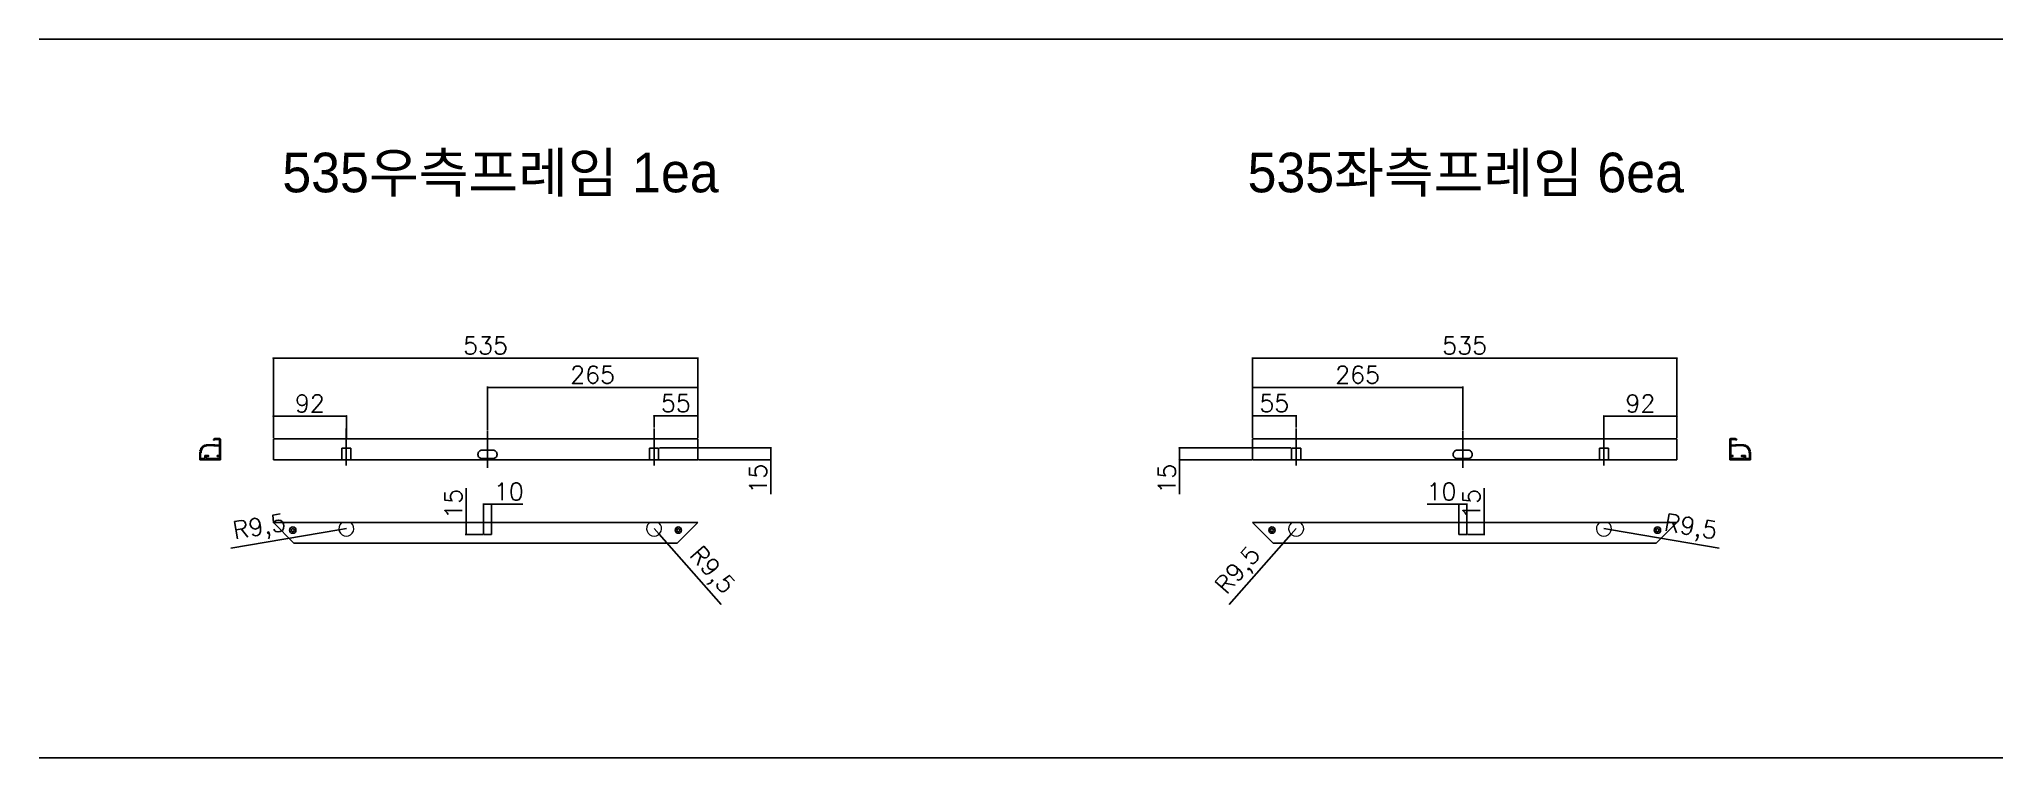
# Model space of a CAD drawing. Header units: millimetres. Extents: x -44117 to 256353, y -2095463 to 65325.
# Drawn here: x 130356 to 132831, y -795591 to -794685 of the extents above; entities that cross this region are included whole.
import ezdxf

# ---------------------------------------------------------------- set-up
doc = ezdxf.new("R2010")
doc.units = ezdxf.units.MM
doc.header["$LTSCALE"] = 10
doc.linetypes.add('CENTER', pattern=[50.8, 31.75, -6.35, 6.35, -6.35])
doc.styles.add('굴림', font='txt.shx')
doc.styles.add('새굴림', font='Gulim.ttf')
doc.dimstyles.new('ISO-25', dxfattribs={"dimtxt": 2.5, "dimasz": 2.5, "dimexe": 1, "dimexo": 1, "dimtad": 1, "dimtxsty": 'Standard', "dimblk": 'ARCHTICK', "dimcen": 2.5, "dimadec": 0, "dimazin": 0, "dimtfac": 1, "dimtmove": 0, "dimatfit": 3, "dimfxl": 0, "dimarcsym": 0})

msp = doc.modelspace()

# ---------------------------------------------------------------- texts
at = {"color": 7, "style": '새굴림'}
for s, p in [('535우측프레임 1ea', (130662.10356, -794877.73223)), ('535좌측프레임 6ea', (131879.10173, -794877.73223))]:
    msp.add_text(s, height=50, dxfattribs=at).set_placement(p)

# ---------------------------------------------------------------- blocks, each defined once
blk = doc.blocks.new('_DotSmall')
at = {"color": 0, "linetype": 'ByBlock', "const_width": 0.5}
blk.add_lwpolyline([(-0.0625, 0, 1), (0.0625, 0, 1)], format="xyb", close=True, dxfattribs=at)
blk = doc.blocks.new('*D5276')
at = {"color": 52, "lineweight": -2}
for p, q in [((130650.8, -795187.5), (130650.8, -795086)), ((131185.8, -795087), (130650.8, -795087)), ((131185.8, -795187.5), (131185.8, -795086))]:
    blk.add_line(p, q, dxfattribs=at)
at = {"layer": 'Defpoints', "color": 0}
for p in [(130650.8, -795087), (130650.8, -795188.5), (131185.8, -795188.5)]:
    blk.add_point(p, dxfattribs=at)
at = {"color": 52, "lineweight": -2, "xscale": 4, "yscale": 4, "zscale": 4, "rotation": 180}
blk.add_blockref('_DotSmall', (130650.8, -795087), dxfattribs=at)
at = {"color": 52, "lineweight": -2, "xscale": 4, "yscale": 4, "zscale": 4}
blk.add_blockref('_DotSmall', (131185.8, -795087), dxfattribs=at)
at = {"color": 4, "insert": (130918.3, -795071), "char_height": 22, "attachment_point": 5, "style": '굴림'}
blk.add_mtext('535', dxfattribs=at)
blk = doc.blocks.new('*D5277')
at = {"color": 52, "lineweight": -2}
for p, q in [((130650.8, -795187.5), (130650.8, -795159.1)), ((130650.8, -795160.1), (130742.8, -795160.1)), ((130742.8, -795187.5), (130742.8, -795159.1))]:
    blk.add_line(p, q, dxfattribs=at)
at = {"layer": 'Defpoints', "color": 0}
for p in [(130742.8, -795160.1), (130650.8, -795188.5), (130742.8, -795188.5)]:
    blk.add_point(p, dxfattribs=at)
at = {"color": 52, "lineweight": -2, "xscale": 4, "yscale": 4, "zscale": 4, "rotation": 180}
blk.add_blockref('_DotSmall', (130650.8, -795160.1), dxfattribs=at)
at = {"color": 52, "lineweight": -2, "xscale": 4, "yscale": 4, "zscale": 4}
blk.add_blockref('_DotSmall', (130742.8, -795160.1), dxfattribs=at)
at = {"color": 4, "insert": (130696.8, -795144.1), "char_height": 22, "attachment_point": 5, "style": '굴림'}
blk.add_mtext('92', dxfattribs=at)
blk = doc.blocks.new('*D5278')
at = {"color": 52, "lineweight": -2}
for p, q in [((131130.8, -795174.5), (131130.8, -795158.8)), ((131130.8, -795159.8), (131185.8, -795159.8)), ((131185.8, -795187.5), (131185.8, -795158.8))]:
    blk.add_line(p, q, dxfattribs=at)
at = {"layer": 'Defpoints', "color": 0}
for p in [(131130.8, -795175.5), (131185.8, -795159.8), (131185.8, -795188.5)]:
    blk.add_point(p, dxfattribs=at)
at = {"color": 52, "lineweight": -2, "xscale": 4, "yscale": 4, "zscale": 4, "rotation": 180}
blk.add_blockref('_DotSmall', (131130.8, -795159.8), dxfattribs=at)
at = {"color": 52, "lineweight": -2, "xscale": 4, "yscale": 4, "zscale": 4}
blk.add_blockref('_DotSmall', (131185.8, -795159.8), dxfattribs=at)
at = {"color": 4, "insert": (131158.3, -795143.8), "char_height": 22, "attachment_point": 5, "style": '굴림'}
blk.add_mtext('55', dxfattribs=at)
blk = doc.blocks.new('*D5279')
at = {"color": 52, "lineweight": -2}
for p, q in [((130920.8, -795177.3), (130920.8, -795122.9)), ((130920.8, -795123.9), (131185.8, -795123.9)), ((131185.8, -795187.5), (131185.8, -795122.9))]:
    blk.add_line(p, q, dxfattribs=at)
at = {"layer": 'Defpoints', "color": 0}
for p in [(131185.8, -795123.9), (130920.8, -795178.3), (131185.8, -795188.5)]:
    blk.add_point(p, dxfattribs=at)
at = {"color": 52, "lineweight": -2, "xscale": 4, "yscale": 4, "zscale": 4, "rotation": 180}
blk.add_blockref('_DotSmall', (130920.8, -795123.9), dxfattribs=at)
at = {"color": 52, "lineweight": -2, "xscale": 4, "yscale": 4, "zscale": 4}
blk.add_blockref('_DotSmall', (131185.8, -795123.9), dxfattribs=at)
at = {"color": 4, "insert": (131053.3, -795107.9), "char_height": 22, "attachment_point": 5, "style": '굴림'}
blk.add_mtext('265', dxfattribs=at)
blk = doc.blocks.new('*D5280')
at = {"color": 52, "lineweight": -2}
for p, q in [((131137.5, -795200.3), (131278.9, -795200.3)), ((131277.9, -795200.3), (131277.9, -795215.3)), ((131186.8, -795215.3), (131278.9, -795215.3)), ((131277.9, -795215.3), (131277.9, -795258.7))]:
    blk.add_line(p, q, dxfattribs=at)
at = {"layer": 'Defpoints', "color": 0}
for p in [(131136.5, -795200.3), (131185.8, -795215.3), (131277.9, -795215.3)]:
    blk.add_point(p, dxfattribs=at)
at = {"color": 52, "lineweight": -2, "xscale": 4, "yscale": 4, "zscale": 4}
for p, rotation in [((131277.9, -795200.3), 90), ((131277.9, -795215.3), 270)]:
    blk.add_blockref('_DotSmall', p, dxfattribs=dict(at, rotation=rotation))
at = {"color": 4, "insert": (131261.9, -795239), "char_height": 22, "attachment_point": 5, "rotation": 90, "style": '굴림'}
blk.add_mtext('15', dxfattribs=at)
blk = doc.blocks.new('*D5281')
at = {"color": 52, "lineweight": -2}
for p, q in [((130915.8, -795293.4), (130915.8, -795270.3)), ((130915.8, -795271.3), (130925.8, -795271.3)), ((130925.8, -795293.4), (130925.8, -795270.3)), ((130925.8, -795271.3), (130965.5, -795271.3))]:
    blk.add_line(p, q, dxfattribs=at)
at = {"layer": 'Defpoints', "color": 0}
for p in [(130925.8, -795271.3), (130915.8, -795294.4), (130925.8, -795294.4)]:
    blk.add_point(p, dxfattribs=at)
at = {"color": 52, "lineweight": -2, "xscale": 4, "yscale": 4, "zscale": 4, "rotation": 180}
blk.add_blockref('_DotSmall', (130915.8, -795271.3), dxfattribs=at)
at = {"color": 52, "lineweight": -2, "xscale": 4, "yscale": 4, "zscale": 4}
blk.add_blockref('_DotSmall', (130925.8, -795271.3), dxfattribs=at)
at = {"color": 4, "insert": (130947.6, -795255.3), "char_height": 22, "attachment_point": 5, "style": '굴림'}
blk.add_mtext('10', dxfattribs=at)
blk = doc.blocks.new('*D5282')
at = {"color": 52, "lineweight": -2}
for p, q in [((130893.8, -795294.4), (130893.8, -795251.1)), ((130914.8, -795294.4), (130892.8, -795294.4)), ((130893.8, -795309.4), (130893.8, -795294.4)), ((130914.8, -795309.4), (130892.8, -795309.4))]:
    blk.add_line(p, q, dxfattribs=at)
at = {"layer": 'Defpoints', "color": 0}
for p in [(130893.8, -795294.4), (130915.8, -795294.4), (130915.8, -795309.4)]:
    blk.add_point(p, dxfattribs=at)
at = {"color": 52, "lineweight": -2, "xscale": 4, "yscale": 4, "zscale": 4}
for p, rotation in [((130893.8, -795294.4), 90), ((130893.8, -795309.4), 270)]:
    blk.add_blockref('_DotSmall', p, dxfattribs=dict(at, rotation=rotation))
at = {"color": 4, "insert": (130877.8, -795270.8), "char_height": 22, "attachment_point": 5, "rotation": 90, "style": '굴림'}
blk.add_mtext('15', dxfattribs=at)
blk = doc.blocks.new('*D5283')
at = {"color": 52, "lineweight": -2}
for p in [(130597.3, -795326.6), (130742.8, -795302)]:
    blk.add_line(p, (130733.4, -795303.6), dxfattribs=at)
at = {"layer": 'Defpoints', "color": 0}
for p in [(130733.4, -795303.6), (130742.8, -795302)]:
    blk.add_point(p, dxfattribs=at)
at = {"color": 52, "lineweight": -2, "xscale": 4, "yscale": 4, "zscale": 4, "rotation": 9.595963022695281}
blk.add_blockref('_DotSmall', (130733.4, -795303.6), dxfattribs=at)
at = {"color": 4, "insert": (130633.6, -795302.4), "char_height": 22, "attachment_point": 5, "rotation": 9.596, "style": '굴림'}
blk.add_mtext('R9,5', dxfattribs=at)
blk = doc.blocks.new('*D5284')
at = {"color": 52, "lineweight": -2}
for p in [(131130.8, -795302), (131215.3, -795397.6)]:
    blk.add_line(p, (131137.1, -795309.2), dxfattribs=at)
at = {"layer": 'Defpoints', "color": 0}
for p in [(131130.8, -795302), (131137.1, -795309.2)]:
    blk.add_point(p, dxfattribs=at)
at = {"color": 52, "lineweight": -2, "xscale": 4, "yscale": 4, "zscale": 4, "rotation": 131.4913546957932}
blk.add_blockref('_DotSmall', (131137.1, -795309.2), dxfattribs=at)
at = {"color": 4, "insert": (131202.3, -795356), "char_height": 22, "attachment_point": 5, "rotation": 311.4914, "style": '굴림'}
blk.add_mtext('R9,5', dxfattribs=at)
blk = doc.blocks.new('*D5285')
at = {"color": 52, "lineweight": -2}
for p, q in [((131885.3, -795187.5), (131885.3, -795086)), ((131885.3, -795087), (132420.3, -795087)), ((132420.3, -795187.5), (132420.3, -795086))]:
    blk.add_line(p, q, dxfattribs=at)
at = {"layer": 'Defpoints', "color": 0}
for p in [(132420.3, -795087), (131885.3, -795188.5), (132420.3, -795188.5)]:
    blk.add_point(p, dxfattribs=at)
at = {"color": 52, "lineweight": -2, "xscale": 4, "yscale": 4, "zscale": 4, "rotation": 180}
blk.add_blockref('_DotSmall', (131885.3, -795087), dxfattribs=at)
at = {"color": 52, "lineweight": -2, "xscale": 4, "yscale": 4, "zscale": 4}
blk.add_blockref('_DotSmall', (132420.3, -795087), dxfattribs=at)
at = {"color": 4, "insert": (132152.8, -795071), "char_height": 22, "attachment_point": 5, "style": '굴림'}
blk.add_mtext('535', dxfattribs=at)
blk = doc.blocks.new('*D5286')
at = {"color": 52, "lineweight": -2}
for p, q in [((132328.3, -795187.5), (132328.3, -795159.1)), ((132420.3, -795160.1), (132328.3, -795160.1)), ((132420.3, -795187.5), (132420.3, -795159.1))]:
    blk.add_line(p, q, dxfattribs=at)
at = {"layer": 'Defpoints', "color": 0}
for p in [(132328.3, -795160.1), (132328.3, -795188.5), (132420.3, -795188.5)]:
    blk.add_point(p, dxfattribs=at)
at = {"color": 52, "lineweight": -2, "xscale": 4, "yscale": 4, "zscale": 4, "rotation": 180}
blk.add_blockref('_DotSmall', (132328.3, -795160.1), dxfattribs=at)
at = {"color": 52, "lineweight": -2, "xscale": 4, "yscale": 4, "zscale": 4}
blk.add_blockref('_DotSmall', (132420.3, -795160.1), dxfattribs=at)
at = {"color": 4, "insert": (132374.3, -795144.1), "char_height": 22, "attachment_point": 5, "style": '굴림'}
blk.add_mtext('92', dxfattribs=at)
blk = doc.blocks.new('*D5287')
at = {"color": 52, "lineweight": -2}
for p, q in [((131885.3, -795187.5), (131885.3, -795158.8)), ((131940.3, -795159.8), (131885.3, -795159.8)), ((131940.3, -795174.5), (131940.3, -795158.8))]:
    blk.add_line(p, q, dxfattribs=at)
at = {"layer": 'Defpoints', "color": 0}
for p in [(131885.3, -795159.8), (131940.3, -795175.5), (131885.3, -795188.5)]:
    blk.add_point(p, dxfattribs=at)
at = {"color": 52, "lineweight": -2, "xscale": 4, "yscale": 4, "zscale": 4, "rotation": 180}
blk.add_blockref('_DotSmall', (131885.3, -795159.8), dxfattribs=at)
at = {"color": 52, "lineweight": -2, "xscale": 4, "yscale": 4, "zscale": 4}
blk.add_blockref('_DotSmall', (131940.3, -795159.8), dxfattribs=at)
at = {"color": 4, "insert": (131912.8, -795143.8), "char_height": 22, "attachment_point": 5, "style": '굴림'}
blk.add_mtext('55', dxfattribs=at)
blk = doc.blocks.new('*D5288')
at = {"color": 52, "lineweight": -2}
for p, q in [((131885.3, -795187.5), (131885.3, -795122.9)), ((132150.3, -795123.9), (131885.3, -795123.9)), ((132150.3, -795177.3), (132150.3, -795122.9))]:
    blk.add_line(p, q, dxfattribs=at)
at = {"layer": 'Defpoints', "color": 0}
for p in [(131885.3, -795123.9), (132150.3, -795178.3), (131885.3, -795188.5)]:
    blk.add_point(p, dxfattribs=at)
at = {"color": 52, "lineweight": -2, "xscale": 4, "yscale": 4, "zscale": 4, "rotation": 180}
blk.add_blockref('_DotSmall', (131885.3, -795123.9), dxfattribs=at)
at = {"color": 52, "lineweight": -2, "xscale": 4, "yscale": 4, "zscale": 4}
blk.add_blockref('_DotSmall', (132150.3, -795123.9), dxfattribs=at)
at = {"color": 4, "insert": (132017.8, -795107.9), "char_height": 22, "attachment_point": 5, "style": '굴림'}
blk.add_mtext('265', dxfattribs=at)
blk = doc.blocks.new('*D5289')
at = {"color": 52, "lineweight": -2}
for p, q in [((131933.6, -795200.3), (131792.2, -795200.3)), ((131793.2, -795200.3), (131793.2, -795215.3)), ((131884.3, -795215.3), (131792.2, -795215.3)), ((131793.2, -795215.3), (131793.2, -795258.7))]:
    blk.add_line(p, q, dxfattribs=at)
at = {"layer": 'Defpoints', "color": 0}
for p in [(131934.6, -795200.3), (131793.2, -795215.3), (131885.3, -795215.3)]:
    blk.add_point(p, dxfattribs=at)
at = {"color": 52, "lineweight": -2, "xscale": 4, "yscale": 4, "zscale": 4}
for p, rotation in [((131793.2, -795200.3), 90), ((131793.2, -795215.3), 270)]:
    blk.add_blockref('_DotSmall', p, dxfattribs=dict(at, rotation=rotation))
at = {"color": 4, "insert": (131777.2, -795239), "char_height": 22, "attachment_point": 5, "rotation": 90, "style": '굴림'}
blk.add_mtext('15', dxfattribs=at)
blk = doc.blocks.new('*D5290')
at = {"color": 52, "lineweight": -2}
for p, q in [((132145.3, -795271.3), (132105.6, -795271.3)), ((132145.3, -795293.4), (132145.3, -795270.3)), ((132155.3, -795271.3), (132145.3, -795271.3)), ((132155.3, -795293.4), (132155.3, -795270.3))]:
    blk.add_line(p, q, dxfattribs=at)
at = {"layer": 'Defpoints', "color": 0}
for p in [(132145.3, -795271.3), (132145.3, -795294.4), (132155.3, -795294.4)]:
    blk.add_point(p, dxfattribs=at)
at = {"color": 52, "lineweight": -2, "xscale": 4, "yscale": 4, "zscale": 4, "rotation": 180}
blk.add_blockref('_DotSmall', (132145.3, -795271.3), dxfattribs=at)
at = {"color": 52, "lineweight": -2, "xscale": 4, "yscale": 4, "zscale": 4}
blk.add_blockref('_DotSmall', (132155.3, -795271.3), dxfattribs=at)
at = {"color": 4, "insert": (132123.5, -795255.3), "char_height": 22, "attachment_point": 5, "style": '굴림'}
blk.add_mtext('10', dxfattribs=at)
blk = doc.blocks.new('*D5291')
at = {"color": 52, "lineweight": -2}
for p, q in [((132177.3, -795294.4), (132177.3, -795251.1)), ((132156.3, -795294.4), (132178.3, -795294.4)), ((132177.3, -795309.4), (132177.3, -795294.4)), ((132156.3, -795309.4), (132178.3, -795309.4))]:
    blk.add_line(p, q, dxfattribs=at)
at = {"layer": 'Defpoints', "color": 0}
for p in [(132155.3, -795294.4), (132177.3, -795294.4), (132155.3, -795309.4)]:
    blk.add_point(p, dxfattribs=at)
at = {"color": 52, "lineweight": -2, "xscale": 4, "yscale": 4, "zscale": 4}
for p, rotation in [((132177.3, -795294.4), 90), ((132177.3, -795309.4), 270)]:
    blk.add_blockref('_DotSmall', p, dxfattribs=dict(at, rotation=rotation))
at = {"color": 4, "insert": (132161.3, -795270.8), "char_height": 22, "attachment_point": 5, "rotation": 90, "style": '굴림'}
blk.add_mtext('15', dxfattribs=at)
blk = doc.blocks.new('*D5292')
at = {"color": 52, "lineweight": -2}
for p in [(132328.3, -795302), (132473.8, -795326.6)]:
    blk.add_line(p, (132337.7, -795303.6), dxfattribs=at)
at = {"layer": 'Defpoints', "color": 0}
for p in [(132328.3, -795302), (132337.7, -795303.6)]:
    blk.add_point(p, dxfattribs=at)
at = {"color": 52, "lineweight": -2, "xscale": 4, "yscale": 4, "zscale": 4, "rotation": 170.4040369773047}
blk.add_blockref('_DotSmall', (132337.7, -795303.6), dxfattribs=at)
at = {"color": 4, "insert": (132437.5, -795302.4), "char_height": 22, "attachment_point": 5, "rotation": 350.404, "style": '굴림'}
blk.add_mtext('R9,5', dxfattribs=at)
blk = doc.blocks.new('*D5293')
at = {"color": 52, "lineweight": -2}
for p in [(131940.3, -795302), (131855.8, -795397.6)]:
    blk.add_line(p, (131934, -795309.2), dxfattribs=at)
at = {"layer": 'Defpoints', "color": 0}
for p in [(131940.3, -795302), (131934, -795309.2)]:
    blk.add_point(p, dxfattribs=at)
at = {"color": 52, "lineweight": -2, "xscale": 4, "yscale": 4, "zscale": 4, "rotation": 48.50864530420677}
blk.add_blockref('_DotSmall', (131934, -795309.2), dxfattribs=at)
at = {"color": 4, "insert": (131868.8, -795356), "char_height": 22, "attachment_point": 5, "rotation": 48.5086, "style": '굴림'}
blk.add_mtext('R9,5', dxfattribs=at)

# ---------------------------------------------------------------- dimensions: what is measured, and where the dimension line sits
at = {"color": 7}
for base, p1, p2, picture, middle in [((130650.79489, -795087.01595), (131185.79489, -795188.54628), (130650.79489, -795188.54628), '*D5276', (130918.29489, -795071.01595)), ((131185.79489, -795123.94607), (130920.79489, -795178.34791), (131185.79489, -795188.54628), '*D5279', (131053.29489, -795107.94607)), ((130742.79489, -795160.06729), (130650.79489, -795188.54628), (130742.79489, -795188.54628), '*D5277', (130696.79489, -795144.06729)), ((131185.79489, -795159.81729), (131130.79489, -795175.54791), (131185.79489, -795188.54628), '*D5278', (131158.29489, -795143.81729)), ((130925.79489, -795271.33186), (130915.79489, -795294.43775), (130925.79489, -795294.43775), '*D5281', (130947.62823, -795255.33186))]:
    dim = msp.add_linear_dim(base=base, p1=p1, p2=p2, dimstyle='ISO-25', override={"dimtxt": 22, "dimasz": 4, "dimgap": 5, "dimdec": 4, "dimtxsty": '굴림', "dimblk": 'DotSmall', "dimclrd": 52, "dimclre": 52, "dimclrt": 4, "dimadec": 8, "dimazin": 2, "dimtdec": 4, "dimtix": 0, "dimarcsym": 1}, dxfattribs=at)
    dim.commit()
    dim.dimension.update_dxf_attribs({"geometry": picture, "text_midpoint": middle})
for base, p1, p2, angle, picture, middle in [((132420.31399, -795087.01595), (131885.31399, -795188.54628), (132420.31399, -795188.54628), 180, '*D5285', (132152.81399, -795071.01595)), ((131885.31399, -795123.94607), (132150.31399, -795178.34791), (131885.31399, -795188.54628), 180, '*D5288', (132017.81399, -795107.94607)), ((131885.31399, -795159.81729), (131940.31399, -795175.54791), (131885.31399, -795188.54628), 180, '*D5287', (131912.81399, -795143.81729)), ((132328.31399, -795160.06729), (132420.31399, -795188.54628), (132328.31399, -795188.54628), 180, '*D5286', (132374.31399, -795144.06729)), ((131277.87614, -795215.34628), (131136.49489, -795200.34628), (131185.79489, -795215.34628), 90, '*D5280', (131261.87614, -795239.01295)), ((131793.23275, -795215.34628), (131934.61399, -795200.34628), (131885.31399, -795215.34628), 90, '*D5289', (131777.23275, -795239.01295)), ((130893.79606, -795294.43775), (130915.79489, -795309.43775), (130915.79489, -795294.43775), 90, '*D5282', (130877.79606, -795270.77108)), ((132145.31399, -795271.33186), (132155.31399, -795294.43775), (132145.31399, -795294.43775), 180, '*D5290', (132123.48066, -795255.33186)), ((132177.31283, -795294.43775), (132155.31399, -795309.43775), (132155.31399, -795294.43775), 90, '*D5291', (132161.31283, -795270.77108))]:
    dim = msp.add_linear_dim(base=base, p1=p1, p2=p2, angle=angle, dimstyle='ISO-25', override={"dimtxt": 22, "dimasz": 4, "dimgap": 5, "dimdec": 4, "dimtxsty": '굴림', "dimblk": 'DotSmall', "dimclrd": 52, "dimclre": 52, "dimclrt": 4, "dimadec": 8, "dimazin": 2, "dimtdec": 4, "dimtix": 0, "dimarcsym": 1}, dxfattribs=at)
    dim.commit()
    dim.dimension.update_dxf_attribs({"geometry": picture, "text_midpoint": middle})
for center, mpoint, picture, middle in [((130742.79489, -795302.03774), (130733.42782, -795303.62138), '*D5283', (130636.56314, -795319.9978)), ((131130.79489, -795302.03774), (131137.08871, -795309.15377), '*D5284', (131188.94754, -795367.78733)), ((131940.31399, -795302.03774), (131934.02018, -795309.15377), '*D5293', (131882.16135, -795367.78733)), ((132328.31399, -795302.03774), (132337.68107, -795303.62138), '*D5292', (132434.54575, -795319.9978))]:
    dim = msp.add_radius_dim(center=center, mpoint=mpoint, dimstyle='ISO-25', override={"dimtxt": 22, "dimasz": 4, "dimgap": 5, "dimdec": 4, "dimtxsty": '굴림', "dimblk": 'DotSmall', "dimclrd": 52, "dimclre": 52, "dimclrt": 4, "dimadec": 8, "dimazin": 2, "dimtdec": 4, "dimtix": 0, "dimarcsym": 1}, dxfattribs=at)
    dim.commit()
    dim.dimension.update_dxf_attribs({"geometry": picture, "text_midpoint": middle, "dimtype": 164})

# ---------------------------------------------------------------- linework, layer by layer
at = {"color": 7}
for p, q in [((132831.15647, -794684.58667), (130355.65481, -794684.58667)), ((131185.79489, -795188.54628), (130650.79489, -795188.54628)), ((130650.79489, -795188.54628), (130650.79489, -795215.34628)), ((130737.09489, -795200.34628), (130748.49489, -795200.34628)), ((130737.09489, -795200.34628), (130737.09489, -795215.34628)), ((130748.49489, -795200.34628), (130748.49489, -795215.34628)), ((131125.09489, -795200.34628), (131136.49489, -795200.34628)), ((131125.09489, -795215.34628), (131125.09489, -795200.34628)), ((131136.49489, -795215.34628), (131136.49489, -795200.34628)), ((131185.79489, -795215.34628), (131185.79489, -795188.54628)), ((131885.31399, -795215.34628), (131885.31399, -795188.54628)), ((131885.31399, -795188.54628), (132420.31399, -795188.54628)), ((131946.01399, -795200.34628), (131934.61399, -795200.34628)), ((131934.61399, -795215.34628), (131934.61399, -795200.34628)), ((131946.01399, -795215.34628), (131946.01399, -795200.34628)), ((132334.01399, -795200.34628), (132322.61399, -795200.34628)), ((132322.61399, -795200.34628), (132322.61399, -795215.34628)), ((132334.01399, -795200.34628), (132334.01399, -795215.34628)), ((132420.31399, -795188.54628), (132420.31399, -795215.34628)), ((130650.79489, -795215.34628), (131185.79489, -795215.34628)), ((132420.31399, -795215.34628), (131885.31399, -795215.34628)), ((131185.79489, -795294.43775), (130650.79489, -795294.43775)), ((130676.79489, -795320.43775), (130650.79489, -795294.43775)), ((131185.79489, -795294.43775), (131159.79489, -795320.43775)), ((131885.31399, -795294.43775), (132420.31399, -795294.43775)), ((131885.31399, -795294.43775), (131911.31399, -795320.43775)), ((132394.31399, -795320.43775), (132420.31399, -795294.43775)), ((130676.79489, -795320.43775), (131159.79489, -795320.43775)), ((132394.31399, -795320.43775), (131911.31399, -795320.43775)), ((132831.15647, -795591.11513), (130355.65481, -795591.11513))]:
    msp.add_line(p, q, dxfattribs=at)
at = {"color": 1, "linetype": 'CENTER', "ltscale": 0.5}
for p, q in [((130742.79489, -795175.54791), (130742.79489, -795222.54628)), ((130920.79489, -795178.34791), (130920.79489, -795225.34628)), ((131130.79489, -795175.54791), (131130.79489, -795222.54628)), ((131940.31399, -795175.54791), (131940.31399, -795222.54628)), ((132150.31399, -795178.34791), (132150.31399, -795225.34628)), ((132328.31399, -795175.54791), (132328.31399, -795222.54628))]:
    msp.add_line(p, q, dxfattribs=at)
at = {"color": 1}
for p, q in [((130915.79489, -795213.64628), (130915.79489, -795215.34628)), ((130925.79489, -795213.64628), (130925.79489, -795215.34628)), ((132145.31399, -795213.64628), (132145.31399, -795215.34628)), ((132155.31399, -795213.64628), (132155.31399, -795215.34628)), ((130915.79489, -795309.43775), (130915.79489, -795294.43775)), ((130925.79489, -795309.43775), (130925.79489, -795294.43775)), ((132145.31399, -795309.43775), (132145.31399, -795294.43775)), ((132155.31399, -795309.43775), (132155.31399, -795294.43775)), ((130925.79489, -795309.43775), (130915.79489, -795309.43775)), ((132145.31399, -795309.43775), (132155.31399, -795309.43775))]:
    msp.add_line(p, q, dxfattribs=at)
for points in [[(130583.64732, -795215.34628), (130558.62486, -795215.34628, -0.4142135624), (130558.12436, -795214.84578), (130558.12436, -795205.63821, -0.4142135624), (130558.42466, -795205.33791), (130558.42972, -795205.33791, 0.4043730092), (130558.72985, -795205.04773, -0.022416536), (130558.79038, -795204.2786, 0.4043730092), (130558.53934, -795203.94504, -0.424123069), (130558.29147, -795203.59149, -0.022416536), (130558.48414, -795202.78896, -0.424123069), (130558.8655, -795202.58647, 0.4043730092), (130559.24061, -795202.40324, -0.022416536), (130559.53586, -795201.69046, 0.4043730092), (130559.40018, -795201.29565, -0.424123069), (130559.27369, -795200.88281, -0.022416536), (130559.70493, -795200.17909, -0.424123069), (130560.1302, -795200.10436, 0.4043730092), (130560.54357, -795200.04602, -0.022416536), (130561.04463, -795199.45935, 0.4043730092), (130561.03759, -795199.04194, -0.4241230691), (130561.04487, -795198.61022, -0.022416536), (130561.67246, -795198.0742, -0.424123069), (130562.10001, -795198.13455, 0.4043730092), (130562.51118, -795198.2068, -0.022416536), (130563.169, -795197.80369, 0.4043730092), (130563.2913, -795197.40453, -0.424123069), (130563.43163, -795196.99619, -0.022416536), (130564.19414, -795196.68034, -0.4241230691), (130564.58212, -795196.86986, 0.4043730092), (130564.95084, -795197.06563, -0.022416536), (130565.70103, -795196.88552, 0.4043730092), (130565.94069, -795196.54369, -0.424123069), (130566.20034, -795196.1987, -0.0308511276), (130567.33356, -795196.12871), (130576.64032, -795196.12871, -0.4142135624), (130576.94062, -795196.42901), (130576.94062, -795196.52911, 0.4142135624), (130577.14082, -795196.72931), (130582.64632, -795196.72931, 0.4142135624), (130582.94662, -795196.42901), (130582.94662, -795189.82241, 0.4142135624), (130582.64632, -795189.52211), (130577.14082, -795189.52211, 0.4142135624), (130576.94062, -795189.72231), (130576.94062, -795189.82241, -0.4142135624), (130576.64032, -795190.12271), (130575.43912, -795190.12271, -0.855700792), (130575.34739, -795189.53646), (130577.19028, -795188.52111), (130583.14682, -795188.52111, -0.4142135624), (130584.14782, -795189.52211), (130584.14782, -795214.84578, -0.4142135623)], [(132487.46157, -795215.34628), (132512.48403, -795215.34628, 0.4142135624), (132512.98453, -795214.84578), (132512.98453, -795205.63821, 0.4142135624), (132512.68423, -795205.33791), (132512.67917, -795205.33791, -0.4043730092), (132512.37904, -795205.04773, 0.022416536), (132512.31851, -795204.2786, -0.4043730092), (132512.56955, -795203.94504, 0.424123069), (132512.81742, -795203.59149, 0.022416536), (132512.62475, -795202.78896, 0.424123069), (132512.24339, -795202.58647, -0.4043730092), (132511.86828, -795202.40324, 0.022416536), (132511.57303, -795201.69046, -0.4043730092), (132511.70871, -795201.29565, 0.424123069), (132511.8352, -795200.88281, 0.022416536), (132511.40396, -795200.17909, 0.424123069), (132510.97869, -795200.10436, -0.4043730092), (132510.56532, -795200.04602, 0.022416536), (132510.06426, -795199.45935, -0.4043730092), (132510.0713, -795199.04194, 0.4241230691), (132510.06402, -795198.61022, 0.022416536), (132509.43643, -795198.0742, 0.424123069), (132509.00888, -795198.13455, -0.4043730092), (132508.59771, -795198.2068, 0.022416536), (132507.93988, -795197.80369, -0.4043730092), (132507.81759, -795197.40453, 0.424123069), (132507.67726, -795196.99619, 0.022416536), (132506.91474, -795196.68034, 0.4241230691), (132506.52677, -795196.86986, -0.4043730092), (132506.15805, -795197.06563, 0.022416536), (132505.40785, -795196.88552, -0.4043730092), (132505.1682, -795196.54369, 0.424123069), (132504.90855, -795196.1987, 0.0308511276), (132503.77533, -795196.12871), (132494.46857, -795196.12871, 0.4142135624), (132494.16827, -795196.42901), (132494.16827, -795196.52911, -0.4142135624), (132493.96807, -795196.72931), (132488.46257, -795196.72931, -0.4142135624), (132488.16227, -795196.42901), (132488.16227, -795189.82241, -0.4142135624), (132488.46257, -795189.52211), (132493.96807, -795189.52211, -0.4142135624), (132494.16827, -795189.72231), (132494.16827, -795189.82241, 0.4142135624), (132494.46857, -795190.12271), (132495.66977, -795190.12271, 0.855700792), (132495.7615, -795189.53646), (132493.91861, -795188.52111), (132487.96207, -795188.52111, 0.4142135624), (132486.96107, -795189.52211), (132486.96107, -795214.84578, 0.4142135623)]]:
    msp.add_lwpolyline(points, format="xyb", close=True)
for points in [[(130559.12536, -795210.34128), (130559.12536, -795206.73776, -0.3645795837), (130559.71705, -795206.24018), (130559.71705, -795205.40341, -0.3756973322), (130566.43012, -795197.73031), (130566.43012, -795197.73031, -0.4142135624), (130567.03072, -795197.12971), (130575.63932, -795197.12971, -0.4142135624), (130575.93962, -795197.43001), (130575.93962, -795197.53011, 0.4142135624), (130576.13982, -795197.73031), (130582.64632, -795197.73031, -0.4142135624), (130582.94662, -795198.03061), (130582.94662, -795209.34028, -0.4142135624), (130582.64632, -795209.64058), (130580.44412, -795209.64058, 0.4142135624), (130580.14382, -795209.94088), (130580.14382, -795210.84178, 0.4142135624), (130580.44412, -795211.14208), (130582.64632, -795211.14208, -0.4142135624), (130582.94662, -795211.44238), (130582.94662, -795213.34428, -0.4142135624), (130582.64632, -795213.64458), (130566.22992, -795213.64458, -0.4142135624), (130565.92962, -795213.34428), (130565.92962, -795211.14208), (130568.83502, -795211.14208, 0.4142135624), (130569.13532, -795210.84178), (130569.13532, -795209.94088, 0.4142135624), (130568.83502, -795209.64058), (130564.72842, -795209.64058, 0.4142135624), (130564.42812, -795209.94088), (130564.42812, -795213.34428, -0.4142135624), (130564.12782, -795213.64458), (130560.12169, -795213.64458), (130559.42566, -795213.64458, -0.4142135624), (130559.12536, -795213.34428), (130559.12536, -795206.73776)], [(132511.98353, -795210.34128), (132511.98353, -795206.73776, 0.3645795837), (132511.39183, -795206.24018), (132511.39183, -795205.40341, 0.3756973322), (132504.67877, -795197.73031), (132504.67877, -795197.73031, 0.4142135624), (132504.07817, -795197.12971), (132495.46957, -795197.12971, 0.4142135624), (132495.16927, -795197.43001), (132495.16927, -795197.53011, -0.4142135624), (132494.96907, -795197.73031), (132488.46257, -795197.73031, 0.4142135624), (132488.16227, -795198.03061), (132488.16227, -795209.34028, 0.4142135624), (132488.46257, -795209.64058), (132490.66477, -795209.64058, -0.4142135624), (132490.96507, -795209.94088), (132490.96507, -795210.84178, -0.4142135624), (132490.66477, -795211.14208), (132488.46257, -795211.14208, 0.4142135624), (132488.16227, -795211.44238), (132488.16227, -795213.34428, 0.4142135624), (132488.46257, -795213.64458), (132504.87897, -795213.64458, 0.4142135624), (132505.17927, -795213.34428), (132505.17927, -795211.14208), (132502.27387, -795211.14208, -0.4142135624), (132501.97357, -795210.84178), (132501.97357, -795209.94088, -0.4142135624), (132502.27387, -795209.64058), (132506.38047, -795209.64058, -0.4142135624), (132506.68077, -795209.94088), (132506.68077, -795213.34428, 0.4142135624), (132506.98107, -795213.64458), (132510.9872, -795213.64458), (132511.68323, -795213.64458, 0.4142135624), (132511.98353, -795213.34428), (132511.98353, -795206.73776)]]:
    msp.add_lwpolyline(points, format="xyb")
for points in [[(130913.79489, -795203.14628), (130927.79489, -795203.14628, -0.4142135624), (130932.79489, -795208.14628), (130932.79489, -795208.64628, -0.4142135624), (130927.79489, -795213.64628), (130913.79489, -795213.64628, -0.4142135624), (130908.79489, -795208.64628), (130908.79489, -795208.14628, -0.4142135624)], [(132157.31399, -795203.14628), (132143.31399, -795203.14628, 0.4142135624), (132138.31399, -795208.14628), (132138.31399, -795208.64628, 0.4142135624), (132143.31399, -795213.64628), (132157.31399, -795213.64628, 0.4142135624), (132162.31399, -795208.64628), (132162.31399, -795208.14628, 0.4142135624)]]:
    msp.add_lwpolyline(points, format="xyb", close=True, dxfattribs=at)
at = {"color": 7}
for centre, radius in [((130675.29489, -795303.93775), 4), ((130675.29489, -795303.93775), 2), ((131161.29489, -795303.93775), 4), ((131161.29489, -795303.93775), 2), ((131909.81399, -795303.93775), 4), ((131909.81399, -795303.93775), 2), ((132395.81399, -795303.93775), 4), ((132395.81399, -795303.93775), 2)]:
    msp.add_circle(centre, radius, dxfattribs=at)
at = {"color": 7, "linetype": 'Continuous', "lineweight": 15}
for centre in [(130742.79489, -795302.03774), (131130.79489, -795302.03774), (131940.31399, -795302.03774), (132328.31399, -795302.03774)]:
    msp.add_arc(centre, 9.5, 131.63706629, 48.36293371, dxfattribs=at)

msp.set_redraw_order([(e.dxf.handle, doc.entitydb.next_handle()) for e in msp.query("TEXT MTEXT ATTDEF DIMENSION ARC_DIMENSION")])  # texts and dimensions are drawn at this point

doc.saveas('drawing.dxf')
